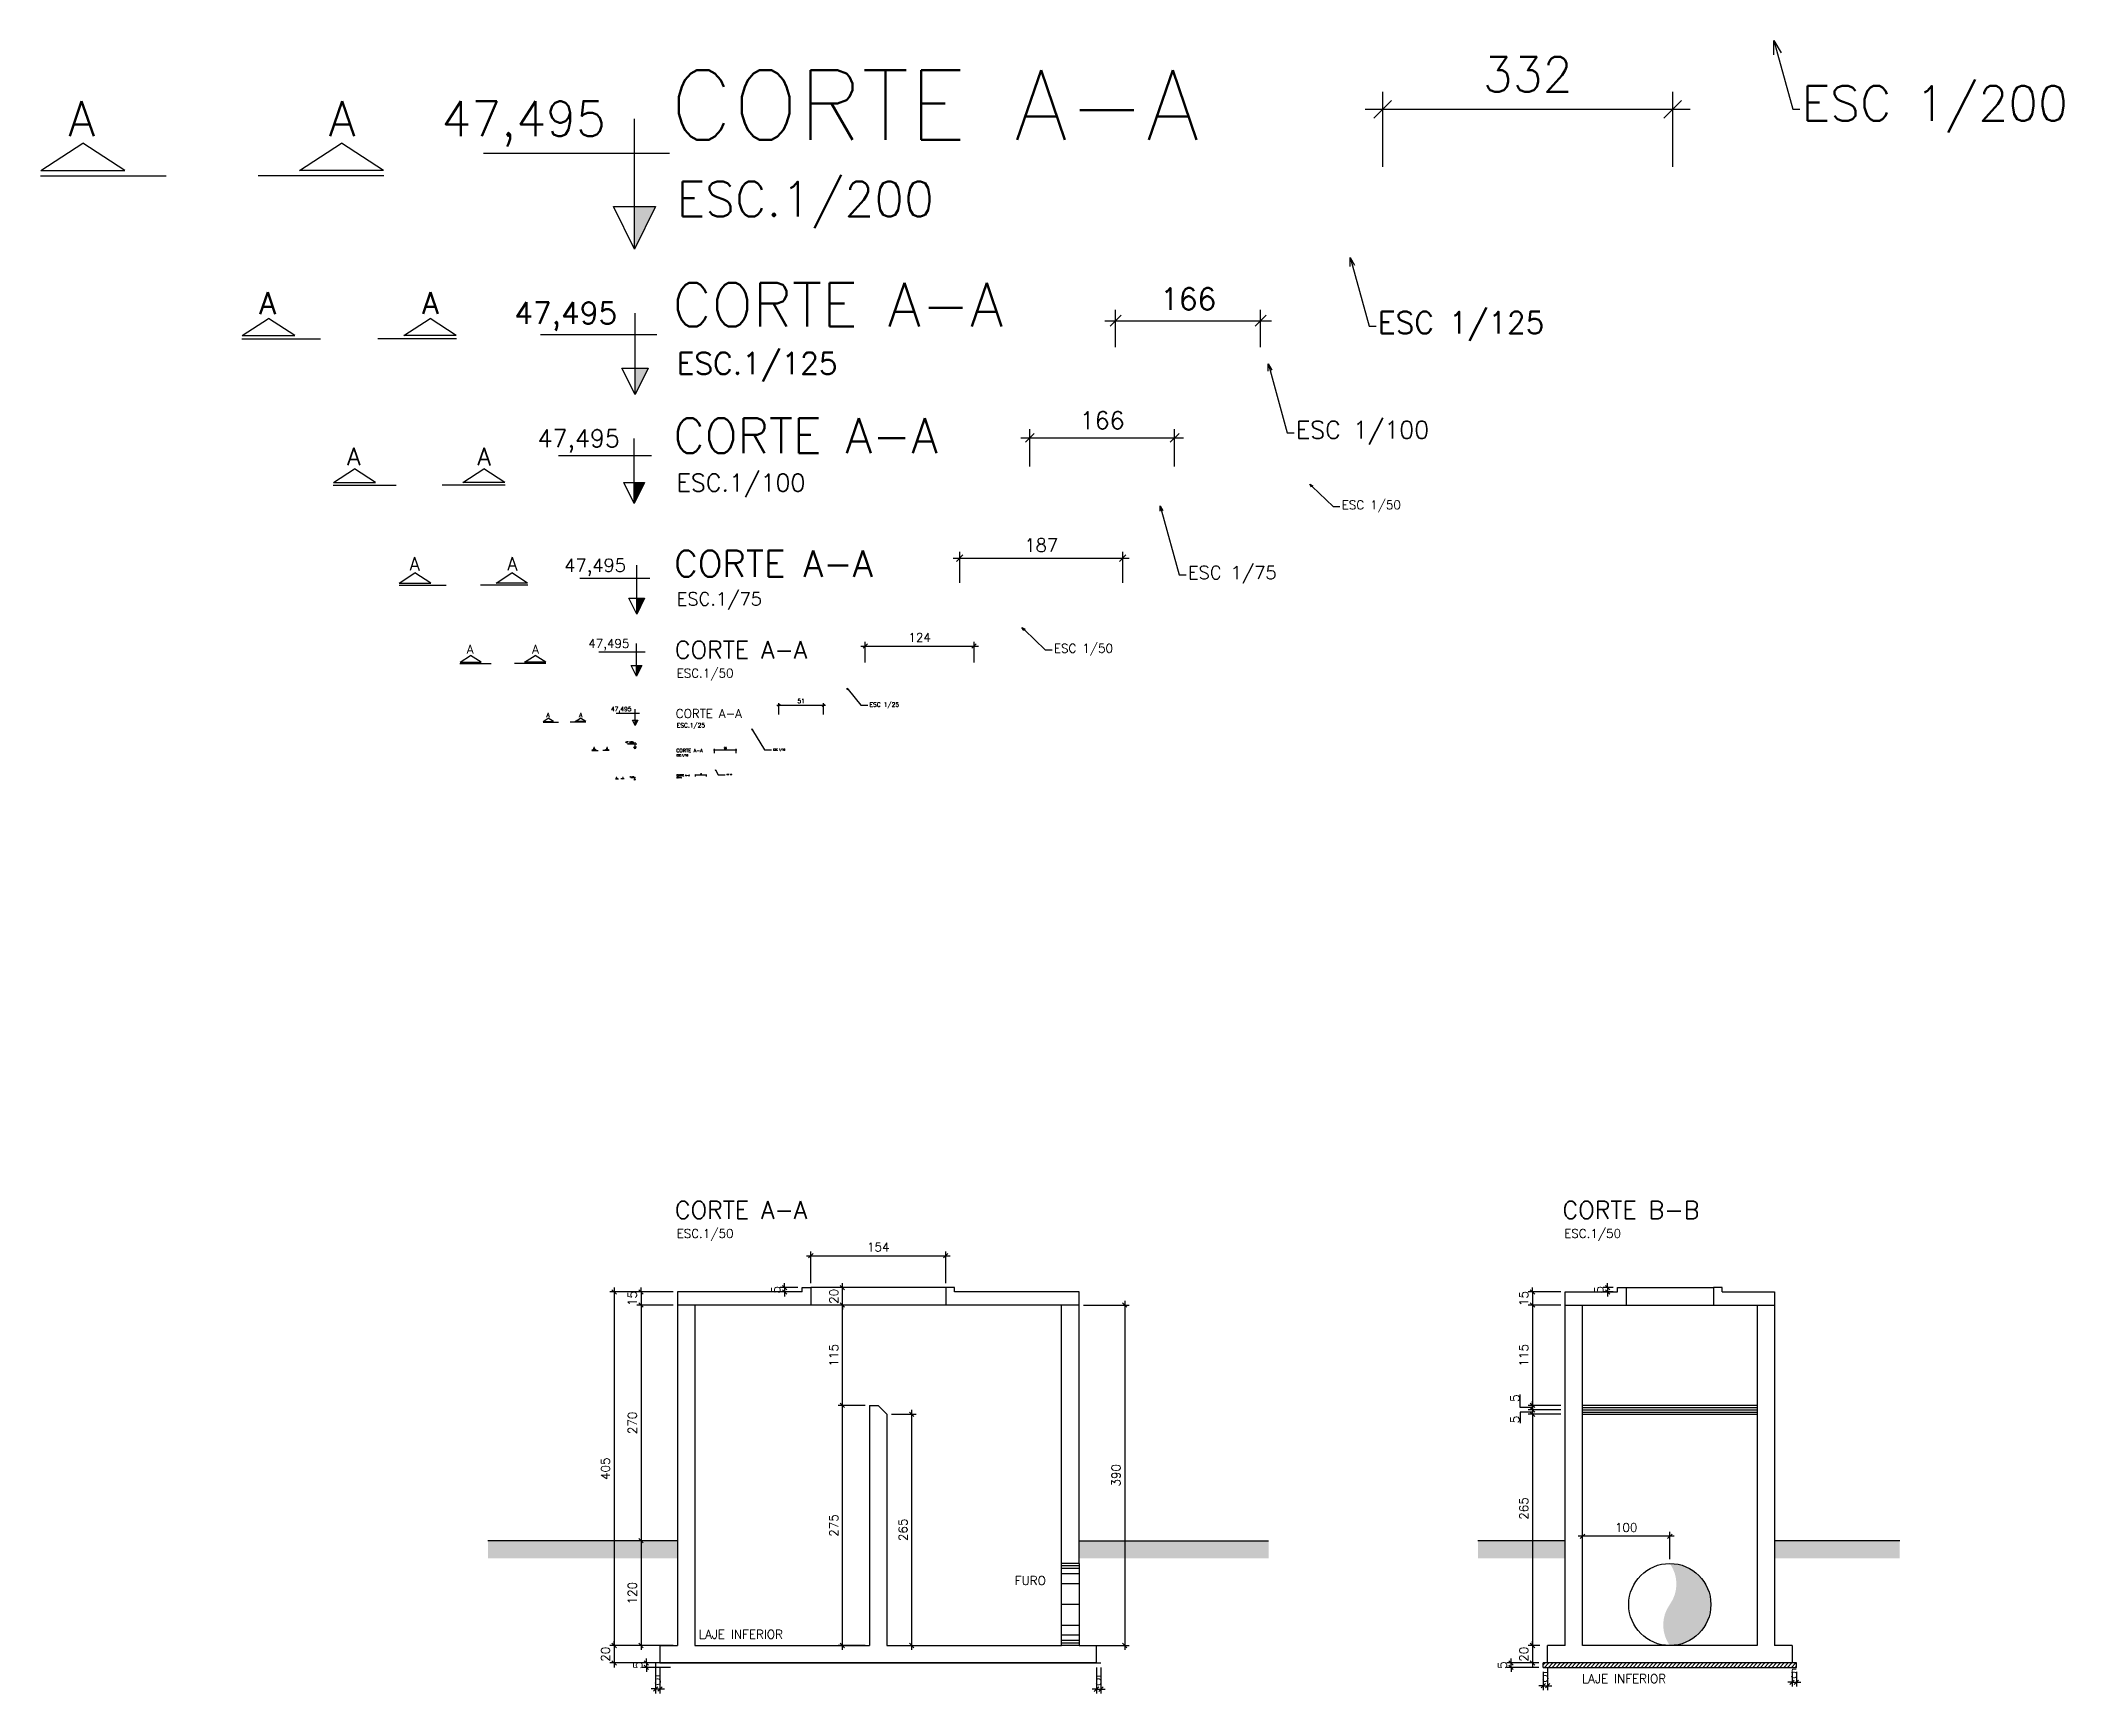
# Model space of a CAD drawing. Header units: inches. Extents: x 204712 to 217368, y 8428740 to 8432917.
# Drawn here: x 206921 to 209238, y 8431010 to 8432904 of the extents above; entities that cross this region are included whole.
import ezdxf
from ezdxf import colors
from ezdxf.entities.mleader import LeaderData, LeaderLine
from ezdxf.enums import TextEntityAlignment as Align
from ezdxf.math import Vec2, Vec3

# ---------------------------------------------------------------- set-up
doc = ezdxf.new("R2010")
doc.units = ezdxf.units.IN
doc.header["$LTSCALE"] = 10
doc.header["$MEASUREMENT"] = 0
doc.linetypes.add('DASHDOT', pattern=[1, 0.5, -0.25, 0, -0.25])
doc.linetypes.add('HIDDEN', pattern=[0.375, 0.25, -0.125])
for name, color, linetype in [('01', 1, 'Continuous'), ('02', 2, 'Continuous'), ('05', 5, 'Continuous'), ('1', 1, 'Continuous'), ('3', 3, 'Continuous'), ('4', 4, 'Continuous'), ('ARQ-PAREDE-G', 4, 'Continuous'), ('BAR-EIXOS', 80, 'DASHDOT'), ('LAYER1', 1, 'Continuous'), ('Layer2', 2, 'Continuous'), ('Layer3', 3, 'Continuous'), ('LAYER5', 5, 'Continuous'), ('Layer8', 8, 'Continuous')]:
    doc.layers.add(name, color=color, linetype=linetype)
doc.styles.add('ROMANS', font='romans')
doc.styles.add('STYLE-ROMANS', font='romans.shx')
doc.dimstyles.new('1-10', dxfattribs={"dimscale": 0.2, "dimtxt": 10, "dimasz": 5, "dimexe": 5, "dimexo": 5, "dimgap": 5, "dimtad": 1, "dimdec": 0, "dimzin": 12, "dimdsep": 46, "dimtxsty": 'STYLE-ROMANS', "dimblk1": 'OBLIQUE', "dimblk2": 'OBLIQUE', "dimsah": 1, "dimcen": 0, "dimdle": 5, "dimclrd": 1, "dimclre": 1, "dimclrt": 3, "dimadec": 1, "dimazin": 3, "dimtfac": 1, "dimtdec": 0, "dimtix": 1, "dimtmove": 1, "dimatfit": 3, "dimldrblk": 'OPEN30', "dimfxl": 0, "dimtolj": 1, "dimtzin": 0, "dimarcsym": 0})
doc.dimstyles.new('1-100', dxfattribs={"dimscale": 2, "dimtxt": 10, "dimasz": 5, "dimexe": 5, "dimexo": 5, "dimgap": 5, "dimtad": 1, "dimdec": 0, "dimzin": 12, "dimdsep": 46, "dimtxsty": 'STYLE-ROMANS', "dimblk1": 'OBLIQUE', "dimblk2": 'OBLIQUE', "dimsah": 1, "dimcen": 0, "dimdle": 5, "dimclrd": 1, "dimclre": 1, "dimclrt": 3, "dimadec": 1, "dimazin": 3, "dimtfac": 1, "dimtdec": 0, "dimtix": 1, "dimtmove": 1, "dimatfit": 3, "dimldrblk": 'OPEN30', "dimfxl": 0, "dimtolj": 1, "dimtzin": 0, "dimarcsym": 0})
doc.dimstyles.new('1-125', dxfattribs={"dimscale": 2.5, "dimtxt": 10, "dimasz": 5, "dimexe": 5, "dimexo": 5, "dimgap": 5, "dimtad": 1, "dimdec": 0, "dimzin": 12, "dimdsep": 46, "dimtxsty": 'STYLE-ROMANS', "dimblk1": 'OBLIQUE', "dimblk2": 'OBLIQUE', "dimsah": 1, "dimcen": 0, "dimdle": 5, "dimclrd": 1, "dimclre": 1, "dimclrt": 3, "dimadec": 1, "dimazin": 3, "dimtfac": 1, "dimtdec": 0, "dimtix": 1, "dimtmove": 1, "dimatfit": 3, "dimldrblk": 'OPEN30', "dimfxl": 0, "dimtolj": 1, "dimtzin": 0, "dimarcsym": 0})
doc.dimstyles.new('1-200', dxfattribs={"dimscale": 4, "dimtxt": 10, "dimasz": 5, "dimexe": 5, "dimexo": 5, "dimgap": 5, "dimtad": 1, "dimdec": 0, "dimzin": 12, "dimdsep": 46, "dimtxsty": 'STYLE-ROMANS', "dimblk1": 'OBLIQUE', "dimblk2": 'OBLIQUE', "dimsah": 1, "dimcen": 0, "dimdle": 5, "dimclrd": 1, "dimclre": 1, "dimclrt": 3, "dimadec": 1, "dimazin": 3, "dimtfac": 1, "dimtdec": 0, "dimtix": 1, "dimtmove": 1, "dimatfit": 3, "dimldrblk": 'OPEN30', "dimfxl": 0, "dimtolj": 1, "dimtzin": 0, "dimarcsym": 0})
doc.dimstyles.new('1-25', dxfattribs={"dimscale": 0.5, "dimtxt": 10, "dimasz": 5, "dimexe": 5, "dimexo": 5, "dimgap": 5, "dimtad": 1, "dimdec": 0, "dimzin": 12, "dimdsep": 46, "dimtxsty": 'STYLE-ROMANS', "dimblk1": 'OBLIQUE', "dimblk2": 'OBLIQUE', "dimsah": 1, "dimcen": 0, "dimdle": 5, "dimclrd": 1, "dimclre": 1, "dimclrt": 3, "dimadec": 1, "dimazin": 3, "dimtfac": 1, "dimtdec": 0, "dimtix": 1, "dimtmove": 1, "dimatfit": 3, "dimldrblk": 'OPEN30', "dimfxl": 0, "dimtolj": 1, "dimtzin": 0, "dimarcsym": 0})
doc.dimstyles.new('1-5', dxfattribs={"dimscale": 0.1, "dimtxt": 10, "dimasz": 5, "dimexe": 5, "dimexo": 5, "dimgap": 5, "dimtad": 1, "dimdec": 0, "dimzin": 12, "dimdsep": 46, "dimtxsty": 'STYLE-ROMANS', "dimblk1": 'OBLIQUE', "dimblk2": 'OBLIQUE', "dimsah": 1, "dimcen": 0, "dimdle": 5, "dimclrd": 1, "dimclre": 1, "dimclrt": 3, "dimadec": 1, "dimazin": 3, "dimtfac": 1, "dimtdec": 0, "dimtix": 1, "dimtmove": 1, "dimatfit": 3, "dimldrblk": 'OPEN30', "dimfxl": 0, "dimtolj": 1, "dimtzin": 0, "dimarcsym": 0})
doc.dimstyles.new('1-50', dxfattribs={"dimtxt": 10, "dimasz": 5, "dimexe": 5, "dimexo": 5, "dimgap": 5, "dimtad": 1, "dimdec": 0, "dimzin": 12, "dimdsep": 46, "dimtxsty": 'STYLE-ROMANS', "dimblk1": 'OBLIQUE', "dimblk2": 'OBLIQUE', "dimsah": 1, "dimcen": 0, "dimdle": 5, "dimclrd": 1, "dimclre": 1, "dimclrt": 3, "dimadec": 1, "dimazin": 3, "dimtfac": 1, "dimtdec": 0, "dimtix": 1, "dimtmove": 1, "dimatfit": 3, "dimldrblk": 'OPEN30', "dimfxl": 0, "dimtolj": 1, "dimtzin": 0, "dimarcsym": 0})
doc.dimstyles.new('1-75', dxfattribs={"dimscale": 1.5, "dimtxt": 10, "dimasz": 5, "dimexe": 5, "dimexo": 5, "dimgap": 5, "dimtad": 1, "dimdec": 0, "dimzin": 12, "dimdsep": 46, "dimtxsty": 'STYLE-ROMANS', "dimblk1": 'OBLIQUE', "dimblk2": 'OBLIQUE', "dimsah": 1, "dimcen": 0, "dimdle": 5, "dimclrd": 1, "dimclre": 1, "dimclrt": 3, "dimadec": 1, "dimazin": 3, "dimtfac": 1, "dimtdec": 0, "dimtix": 1, "dimtmove": 1, "dimatfit": 3, "dimldrblk": 'OPEN30', "dimfxl": 0, "dimtolj": 1, "dimtzin": 0, "dimarcsym": 0})

msp = doc.modelspace()

# ---------------------------------------------------------------- texts
at = {"layer": '05', "linetype": 'Continuous', "style": 'ROMANS'}
for height, p in [(80, (207641.8, 8432790.2)), (50, (207644.7, 8432576.5)), (40, (207645.7, 8432431.5)), (30, (207646.7, 8432289.8)), (20, (207647.6, 8432196.1)), (10, (207648.6, 8432128)), (4, (207649.2, 8432088.7)), (2, (207649.4, 8432061.4))]:
    msp.add_text('CORTE A-A', height=height, dxfattribs=at).set_placement(p)
at = {"layer": '3', "linetype": 'Continuous', "style": 'ROMANS'}
for s, height, p in [('47,495', 40, (207380, 8432794.7)), ('ESC.1/200', 40, (207649.6, 8432702.5)), ('47,495', 25, (207463.6, 8432579.5)), ('ESC.1/125', 25, (207649.6, 8432521.7)), ('47,495', 20, (207490.3, 8432438.4)), ('ESC.1/100', 20, (207649.6, 8432387.6)), ('47,495', 15, (207520.8, 8432295.5)), ('ESC.1/75', 15, (207649.6, 8432256.9)), ('47,495', 10, (207548.3, 8432208.3)), ('ESC.1/50', 10, (207649.6, 8432174.2)), ('47,495', 5, (207574.3, 8432135.8)), ('ESC.1/25', 5, (207649.6, 8432117.1)), ('47,495', 2, (207590.9, 8432099.1)), ('ESC.1/10', 2, (207649.6, 8432084.3)), ('47,495', 1, (207596, 8432060)), ('ESC.1/5', 1, (207649.6, 8432059.2)), ('ESC.1/50', 10, (207649.6, 8431532.4)), ('ESC.1/50', 10, (208666.2, 8431532.4)), ('FURO', 10, (208036.9, 8431134.8)), ('LAJE INFERIOR', 10, (207674.9, 8431073.2, 124148.6)), ('LAJE INFERIOR', 10, (208686.5, 8431022.4, -1.2))]:
    msp.add_text(s, height=height, dxfattribs=at).set_placement(p)
at = {"layer": 'Layer3', "linetype": 'HIDDEN', "ltscale": 10, "style": 'ROMANS'}
for height, rotation, p in [(40, 0.1244, (206983.5, 8432814.5)), (40, 359.8756, (207282, 8432814.4)), (25, 0.1244, (207190.8, 8432603.3)), (25, 359.8756, (207377.3, 8432603.3)), (20, 0.1244, (207287.6, 8432427.5)), (20, 359.8756, (207436.9, 8432427.4)), (15, 0.1244, (207355.1, 8432304.6)), (15, 359.8756, (207467, 8432304.6)), (10, 0.1244, (207417, 8432206.7)), (10, 359.8756, (207491.6, 8432206.7)), (5, 0.1244, (207504.3, 8432131.4)), (5, 359.8756, (207541.6, 8432131.4)), (2, 0.1244, (207555.7, 8432094.1)), (2, 359.8756, (207570.6, 8432094.1)), (1, 0.1244, (207581, 8432059.9)), (1, 359.8756, (207588.5, 8432059.9))]:
    msp.add_text('A', height=height, rotation=rotation, dxfattribs=at).set_placement(p, align=Align.MIDDLE_RIGHT)
at = {"layer": 'LAYER5', "linetype": 'Continuous', "style": 'ROMANS'}
for s, p in [('CORTE A-A', (207647.6, 8431554.3)), ('CORTE B-B', (208664.3, 8431554.3))]:
    msp.add_text(s, height=20, dxfattribs=at).set_placement(p)

# ---------------------------------------------------------------- blocks, each defined once
blk = doc.blocks.new('_Oblique')
at = {"layer": 'BAR-EIXOS', "color": 0, "lineweight": -2}
blk.add_line((-0.5, -0.5), (0.5, 0.5), dxfattribs=at)
blk = doc.blocks.new('*D29')
at = {"layer": 'Defpoints', "color": 0}
for p in [(207615, 8431040.4), (207647.5, 8431040.4), (207652.5, 8431045.4)]:
    blk.add_point(p, dxfattribs=at)
at = {"layer": 'LAYER1', "color": 1, "lineweight": -2}
for p, q in [((207647.5, 8431045.4), (207610, 8431045.4)), ((207642.5, 8431040.4), (207610, 8431040.4)), ((207615, 8431045.4), (207615, 8431050.4)), ((207615, 8431045.4), (207615, 8431040.4)), ((207615, 8431040.4), (207615, 8431035.4))]:
    blk.add_line(p, q, dxfattribs=at)
at = {"layer": 'LAYER1', "color": 1, "lineweight": -2, "xscale": 5, "yscale": 5, "zscale": 5}
for p, rotation in [((207615, 8431045.4), 270), ((207615, 8431040.4), 90)]:
    blk.add_blockref('_Oblique', p, dxfattribs=dict(at, rotation=rotation))
at = {"layer": 'LAYER1', "color": 3, "insert": (207605, 8431042.9), "char_height": 10, "attachment_point": 5, "rotation": 90, "style": 'ROMANS'}
blk.add_mtext('\\A1;5', dxfattribs=at)
blk = doc.blocks.new('_Open30')
at = {"layer": 'Layer8', "color": 0, "lineweight": -2}
for p, q in [((-1, 0.27), (0, 0)), ((0, 0), (-1, -0.27)), ((0, 0), (-1, 0))]:
    blk.add_line(p, q, dxfattribs=at)
blk = doc.blocks.new('*D30')
at = {"layer": 'Defpoints', "color": 0}
for p in [(207625.5, 8431045.4), (207630.5, 8431045.4), (207630.5, 8431015.6)]:
    blk.add_point(p, dxfattribs=at)
at = {"layer": 'LAYER1', "color": 1, "lineweight": -2}
for p, q in [((207625.5, 8431040.4), (207625.5, 8431010.6)), ((207630.5, 8431040.4), (207630.5, 8431010.6)), ((207625.5, 8431015.6), (207620.5, 8431015.6)), ((207625.5, 8431015.6), (207630.5, 8431015.6)), ((207630.5, 8431015.6), (207635.5, 8431015.6))]:
    blk.add_line(p, q, dxfattribs=at)
at = {"layer": 'LAYER1', "color": 1, "lineweight": -2, "xscale": 5, "yscale": 5, "zscale": 5}
blk.add_blockref('_Oblique', (207625.5, 8431015.6), dxfattribs=at)
at = {"layer": 'LAYER1', "color": 1, "lineweight": -2, "xscale": 5, "yscale": 5, "zscale": 5, "rotation": 180}
blk.add_blockref('_Oblique', (207630.5, 8431015.6), dxfattribs=at)
at = {"layer": 'LAYER1', "color": 3, "insert": (207628, 8431025.6), "char_height": 10, "attachment_point": 5, "style": 'ROMANS'}
blk.add_mtext('\\A1;5', dxfattribs=at)
blk = doc.blocks.new('*D31')
at = {"layer": 'Defpoints', "color": 0}
for p in [(208130.5, 8431045.3), (208135.5, 8431045.4), (208135.5, 8431015.4)]:
    blk.add_point(p, dxfattribs=at)
at = {"layer": 'LAYER1', "color": 1, "lineweight": -2}
for p, q in [((208130.5, 8431040.3), (208130.5, 8431010.4)), ((208135.5, 8431040.4), (208135.5, 8431010.4)), ((208130.5, 8431015.4), (208125.5, 8431015.4)), ((208130.5, 8431015.4), (208135.5, 8431015.4)), ((208135.5, 8431015.4), (208140.5, 8431015.4))]:
    blk.add_line(p, q, dxfattribs=at)
at = {"layer": 'LAYER1', "color": 1, "lineweight": -2, "xscale": 5, "yscale": 5, "zscale": 5}
blk.add_blockref('_Oblique', (208130.5, 8431015.4), dxfattribs=at)
at = {"layer": 'LAYER1', "color": 1, "lineweight": -2, "xscale": 5, "yscale": 5, "zscale": 5, "rotation": 180}
blk.add_blockref('_Oblique', (208135.5, 8431015.4), dxfattribs=at)
at = {"layer": 'LAYER1', "color": 3, "insert": (208133, 8431025.4), "char_height": 10, "attachment_point": 5, "style": 'ROMANS'}
blk.add_mtext('\\A1;5', dxfattribs=at)
blk = doc.blocks.new('*D49')
at = {"layer": '05', "color": 1, "lineweight": -2}
for p, q in [((207773.3, 8431475.4), (207773.3, 8431480.4)), ((207788.3, 8431475.4), (207768.3, 8431475.4)), ((207788.3, 8431470.4), (207768.3, 8431470.4)), ((207773.3, 8431475.4), (207773.3, 8431470.4)), ((207773.3, 8431470.4), (207773.3, 8431465.4))]:
    blk.add_line(p, q, dxfattribs=at)
at = {"layer": 'Defpoints', "color": 0}
for p in [(207773.3, 8431470.4), (207793.3, 8431475.4, -124148.9), (207793.3, 8431470.4, -124148.9)]:
    blk.add_point(p, dxfattribs=at)
at = {"layer": '05', "color": 1, "lineweight": -2, "xscale": 5, "yscale": 5, "zscale": 5}
for p, rotation in [((207773.3, 8431475.4), 270), ((207773.3, 8431470.4), 90)]:
    blk.add_blockref('_Oblique', p, dxfattribs=dict(at, rotation=rotation))
at = {"layer": '05', "color": 3, "insert": (207763.3, 8431472.9), "char_height": 10, "attachment_point": 5, "rotation": 90, "style": 'ROMANS'}
blk.add_mtext('\\A1;5', dxfattribs=at)
blk = doc.blocks.new('*D32')
at = {"layer": '05', "color": 1, "lineweight": -2}
for p, q in [((207623.8, 8431470.4), (207603.8, 8431470.4)), ((207608.8, 8431470.4), (207608.8, 8431475.4)), ((207608.8, 8431470.4), (207608.8, 8431455.4)), ((207623.8, 8431455.4), (207603.8, 8431455.4)), ((207608.8, 8431455.4), (207608.8, 8431450.4))]:
    blk.add_line(p, q, dxfattribs=at)
at = {"layer": 'Defpoints', "color": 0}
for p in [(207628.8, 8431470.4, -124148.9), (207608.8, 8431455.4), (207628.8, 8431455.4, -124148.9)]:
    blk.add_point(p, dxfattribs=at)
at = {"layer": '05', "color": 1, "lineweight": -2, "xscale": 5, "yscale": 5, "zscale": 5}
for p, rotation in [((207608.8, 8431470.4), 270), ((207608.8, 8431455.4), 90)]:
    blk.add_blockref('_Oblique', p, dxfattribs=dict(at, rotation=rotation))
at = {"layer": '05', "color": 3, "insert": (207598.8, 8431462.9), "char_height": 10, "attachment_point": 5, "rotation": 90, "style": 'ROMANS'}
blk.add_mtext('\\A1;15', dxfattribs=at)
blk = doc.blocks.new('*D50')
at = {"layer": '05', "color": 1, "lineweight": -2}
for p, q in [((207625.5, 8431065.4), (207573, 8431065.4)), ((207578, 8431065.4), (207578, 8431070.4)), ((207578, 8431065.4), (207578, 8431045.4)), ((207625.5, 8431045.4), (207573, 8431045.4)), ((207578, 8431045.4), (207578, 8431040.4))]:
    blk.add_line(p, q, dxfattribs=at)
at = {"layer": 'Defpoints', "color": 0}
for p in [(207630.5, 8431065.4, -124148.9), (207578, 8431045.4), (207630.5, 8431045.4, 0.8)]:
    blk.add_point(p, dxfattribs=at)
at = {"layer": '05', "color": 1, "lineweight": -2, "xscale": 5, "yscale": 5, "zscale": 5}
for p, rotation in [((207578, 8431065.4), 270), ((207578, 8431045.4), 90)]:
    blk.add_blockref('_Oblique', p, dxfattribs=dict(at, rotation=rotation))
at = {"layer": '05', "color": 3, "insert": (207568, 8431055.4), "char_height": 10, "attachment_point": 5, "rotation": 90, "style": 'ROMANS'}
blk.add_mtext('\\A1;20', dxfattribs=at)
blk = doc.blocks.new('*D51')
at = {"layer": '05', "color": 1, "lineweight": -2}
for p, q in [((208662.2, 8431470.4), (208624.9, 8431470.4)), ((208629.9, 8431470.4), (208629.9, 8431475.4)), ((208629.9, 8431470.4), (208629.9, 8431455.4)), ((208662.2, 8431455.4), (208624.9, 8431455.4)), ((208629.9, 8431455.4), (208629.9, 8431450.4))]:
    blk.add_line(p, q, dxfattribs=at)
at = {"layer": 'Defpoints', "color": 0}
for p in [(208667.2, 8431470.4, 0.8), (208629.9, 8431455.4), (208667.2, 8431455.4, 0.8)]:
    blk.add_point(p, dxfattribs=at)
at = {"layer": '05', "color": 1, "lineweight": -2, "xscale": 5, "yscale": 5, "zscale": 5}
for p, rotation in [((208629.9, 8431470.4), 270), ((208629.9, 8431455.4), 90)]:
    blk.add_blockref('_Oblique', p, dxfattribs=dict(at, rotation=rotation))
at = {"layer": '05', "color": 3, "insert": (208619.9, 8431462.9), "char_height": 10, "attachment_point": 5, "rotation": 90, "style": 'ROMANS'}
blk.add_mtext('\\A1;15', dxfattribs=at)
blk = doc.blocks.new('*D52')
at = {"layer": '05', "color": 1, "lineweight": -2}
for p, q in [((208715.9, 8431475.4), (208715.9, 8431480.4)), ((208722.2, 8431475.4), (208710.9, 8431475.4)), ((208722.2, 8431470.4), (208710.9, 8431470.4)), ((208715.9, 8431475.4), (208715.9, 8431470.4)), ((208715.9, 8431470.4), (208715.9, 8431465.4))]:
    blk.add_line(p, q, dxfattribs=at)
at = {"layer": 'Defpoints', "color": 0}
for p in [(208715.9, 8431470.4), (208727.2, 8431475.4, 0.8), (208727.2, 8431470.4, 0.8)]:
    blk.add_point(p, dxfattribs=at)
at = {"layer": '05', "color": 1, "lineweight": -2, "xscale": 5, "yscale": 5, "zscale": 5}
for p, rotation in [((208715.9, 8431475.4), 270), ((208715.9, 8431470.4), 90)]:
    blk.add_blockref('_Oblique', p, dxfattribs=dict(at, rotation=rotation))
at = {"layer": '05', "color": 3, "insert": (208705.9, 8431472.9), "char_height": 10, "attachment_point": 5, "rotation": 90, "style": 'ROMANS'}
blk.add_mtext('\\A1;5', dxfattribs=at)
blk = doc.blocks.new('*D33')
at = {"layer": '05', "color": 1, "lineweight": -2}
for p, q in [((208629.9, 8431460.4), (208629.9, 8431335.4)), ((208662.2, 8431455.4), (208624.9, 8431455.4)), ((208662.2, 8431340.4), (208624.9, 8431340.4))]:
    blk.add_line(p, q, dxfattribs=at)
at = {"layer": 'Defpoints', "color": 0}
for p in [(208667.2, 8431455.4, 0.8), (208629.9, 8431340.4), (208667.2, 8431340.4, 0.8)]:
    blk.add_point(p, dxfattribs=at)
at = {"layer": '05', "color": 1, "lineweight": -2, "xscale": 5, "yscale": 5, "zscale": 5}
for p, rotation in [((208629.9, 8431455.4), 90), ((208629.9, 8431340.4), 270)]:
    blk.add_blockref('_Oblique', p, dxfattribs=dict(at, rotation=rotation))
at = {"layer": '05', "color": 3, "insert": (208619.9, 8431397.9), "char_height": 10, "attachment_point": 5, "rotation": 90, "style": 'ROMANS'}
blk.add_mtext('\\A1;115', dxfattribs=at)
blk = doc.blocks.new('*D34')
at = {"layer": '05', "color": 1, "lineweight": -2}
for p, q in [((208629.9, 8431340.4), (208629.9, 8431345.4)), ((208662.2, 8431340.4), (208624.9, 8431340.4)), ((208662.2, 8431335.4), (208624.9, 8431335.4)), ((208629.9, 8431340.4), (208629.9, 8431335.4)), ((208629.9, 8431335.4), (208629.9, 8431330.4))]:
    blk.add_line(p, q, dxfattribs=at)
at = {"layer": 'Defpoints', "color": 0}
for p in [(208629.9, 8431335.4), (208667.2, 8431340.4, 0.8), (208667.2, 8431335.4, 0.8)]:
    blk.add_point(p, dxfattribs=at)
at = {"layer": '05', "color": 1, "lineweight": -2, "xscale": 5, "yscale": 5, "zscale": 5}
for p, rotation in [((208629.9, 8431340.4), 270), ((208629.9, 8431335.4), 90)]:
    blk.add_blockref('_Oblique', p, dxfattribs=dict(at, rotation=rotation))
at = {"layer": '05', "color": 3, "insert": (208609.9, 8431348.8), "char_height": 10, "attachment_point": 5, "rotation": 90, "style": 'ROMANS'}
blk.add_mtext('\\A1;5', dxfattribs=at)
blk = doc.blocks.new('*D35')
at = {"layer": '05', "color": 1, "lineweight": -2}
for p, q in [((208662.2, 8431335.4), (208624.9, 8431335.4)), ((208662.2, 8431330.4), (208624.9, 8431330.4)), ((208629.9, 8431335.4), (208629.9, 8431340.4)), ((208629.9, 8431335.4), (208629.9, 8431330.4)), ((208629.9, 8431330.4), (208629.9, 8431325.4))]:
    blk.add_line(p, q, dxfattribs=at)
at = {"layer": 'Defpoints', "color": 0}
for p in [(208629.9, 8431330.4), (208667.2, 8431335.4, 0.8), (208667.2, 8431330.4, 0.8)]:
    blk.add_point(p, dxfattribs=at)
at = {"layer": '05', "color": 1, "lineweight": -2, "xscale": 5, "yscale": 5, "zscale": 5}
for p, rotation in [((208629.9, 8431335.4), 270), ((208629.9, 8431330.4), 90)]:
    blk.add_blockref('_Oblique', p, dxfattribs=dict(at, rotation=rotation))
at = {"layer": '05', "color": 3, "insert": (208609.9, 8431324.3), "char_height": 10, "attachment_point": 5, "rotation": 90, "style": 'ROMANS'}
blk.add_mtext('\\A1;5', dxfattribs=at)
blk = doc.blocks.new('*D36')
at = {"layer": '05', "color": 1, "lineweight": -2}
for p, q in [((208629.9, 8431335.4), (208629.9, 8431060.4)), ((208638.5, 8431065.4), (208624.9, 8431065.4))]:
    blk.add_line(p, q, dxfattribs=at)
at = {"layer": 'Defpoints', "color": 0}
for p in [(208629.9, 8431330.4), (208629.9, 8431065.4), (208643.5, 8431065.4)]:
    blk.add_point(p, dxfattribs=at)
at = {"layer": '05', "color": 1, "lineweight": -2, "xscale": 5, "yscale": 5, "zscale": 5}
for p, rotation in [((208629.9, 8431330.4), 90), ((208629.9, 8431065.4), 270)]:
    blk.add_blockref('_Oblique', p, dxfattribs=dict(at, rotation=rotation))
at = {"layer": '05', "color": 3, "insert": (208619.9, 8431222.3), "char_height": 10, "attachment_point": 5, "rotation": 90, "style": 'ROMANS'}
blk.add_mtext('\\A1;265', dxfattribs=at)
blk = doc.blocks.new('*D37')
at = {"layer": '05', "color": 1, "lineweight": -2}
for p, q in [((208629.9, 8431065.4), (208629.9, 8431070.4)), ((208629.9, 8431065.4), (208629.9, 8431045.4)), ((208632.2, 8431045.4), (208624.9, 8431045.4)), ((208629.9, 8431045.4), (208629.9, 8431040.4))]:
    blk.add_line(p, q, dxfattribs=at)
at = {"layer": 'Defpoints', "color": 0}
for p in [(208629.9, 8431065.4), (208629.9, 8431045.4), (208637.2, 8431045.4)]:
    blk.add_point(p, dxfattribs=at)
at = {"layer": '05', "color": 1, "lineweight": -2, "xscale": 5, "yscale": 5, "zscale": 5}
for p, rotation in [((208629.9, 8431065.4), 270), ((208629.9, 8431045.4), 90)]:
    blk.add_blockref('_Oblique', p, dxfattribs=dict(at, rotation=rotation))
at = {"layer": '05', "color": 3, "insert": (208619.9, 8431055.4), "char_height": 10, "attachment_point": 5, "rotation": 90, "style": 'ROMANS'}
blk.add_mtext('\\A1;20', dxfattribs=at)
blk = doc.blocks.new('*D53')
at = {"layer": '05', "color": 1, "lineweight": -2}
for p, q in [((208637.2, 8431045.4), (208600.4, 8431045.4)), ((208637.2, 8431040.4), (208600.4, 8431040.4)), ((208605.4, 8431045.4), (208605.4, 8431050.4)), ((208605.4, 8431040.4), (208605.4, 8431045.4)), ((208605.4, 8431040.4), (208605.4, 8431035.4))]:
    blk.add_line(p, q, dxfattribs=at)
at = {"layer": 'Defpoints', "color": 0}
for p in [(208605.4, 8431045.4), (208642.2, 8431045.4), (208642.2, 8431040.4, 0.8)]:
    blk.add_point(p, dxfattribs=at)
at = {"layer": '05', "color": 1, "lineweight": -2, "xscale": 5, "yscale": 5, "zscale": 5}
for p, rotation in [((208605.4, 8431045.4), 270), ((208605.4, 8431040.4), 90)]:
    blk.add_blockref('_Oblique', p, dxfattribs=dict(at, rotation=rotation))
at = {"layer": '05', "color": 3, "insert": (208595.4, 8431042.9), "char_height": 10, "attachment_point": 5, "rotation": 90, "style": 'ROMANS'}
blk.add_mtext('\\A1;5', dxfattribs=at)
blk = doc.blocks.new('*D38')
at = {"layer": '05', "color": 1, "lineweight": -2}
for p, q in [((208647.2, 8431040.4), (208647.2, 8431014.3)), ((208642.2, 8431019.3), (208637.2, 8431019.3)), ((208642.2, 8431035.4), (208642.2, 8431014.3)), ((208642.2, 8431019.3), (208647.2, 8431019.3)), ((208647.2, 8431019.3), (208652.2, 8431019.3))]:
    blk.add_line(p, q, dxfattribs=at)
at = {"layer": 'Defpoints', "color": 0}
for p in [(208642.2, 8431040.4, 0.8), (208647.2, 8431045.4, 0.8), (208647.2, 8431019.3)]:
    blk.add_point(p, dxfattribs=at)
at = {"layer": '05', "color": 1, "lineweight": -2, "xscale": 5, "yscale": 5, "zscale": 5}
blk.add_blockref('_Oblique', (208642.2, 8431019.3), dxfattribs=at)
at = {"layer": '05', "color": 1, "lineweight": -2, "xscale": 5, "yscale": 5, "zscale": 5, "rotation": 180}
blk.add_blockref('_Oblique', (208647.2, 8431019.3), dxfattribs=at)
at = {"layer": '05', "color": 3, "insert": (208644.7, 8431029.3), "char_height": 10, "attachment_point": 5, "style": 'ROMANS'}
blk.add_mtext('\\A1;5', dxfattribs=at)
blk = doc.blocks.new('*D54')
at = {"layer": '05', "color": 1, "lineweight": -2}
for p, q in [((208927.2, 8431023.3), (208922.2, 8431023.3)), ((208927.2, 8431035.4), (208927.2, 8431018.3)), ((208927.2, 8431023.3), (208932.2, 8431023.3)), ((208932.2, 8431035.4), (208932.2, 8431018.3)), ((208932.2, 8431023.3), (208937.2, 8431023.3))]:
    blk.add_line(p, q, dxfattribs=at)
at = {"layer": 'Defpoints', "color": 0}
for p in [(208927.2, 8431040.4, 0.8), (208932.2, 8431040.4, 0.8), (208932.2, 8431023.3)]:
    blk.add_point(p, dxfattribs=at)
at = {"layer": '05', "color": 1, "lineweight": -2, "xscale": 5, "yscale": 5, "zscale": 5}
blk.add_blockref('_Oblique', (208927.2, 8431023.3), dxfattribs=at)
at = {"layer": '05', "color": 1, "lineweight": -2, "xscale": 5, "yscale": 5, "zscale": 5, "rotation": 180}
blk.add_blockref('_Oblique', (208932.2, 8431023.3), dxfattribs=at)
at = {"layer": '05', "color": 3, "insert": (208929.7, 8431033.3), "char_height": 10, "attachment_point": 5, "style": 'ROMANS'}
blk.add_mtext('\\A1;5', dxfattribs=at)
blk = doc.blocks.new('*D55')
at = {"layer": '1', "color": 1, "lineweight": -2}
for p, q in [((208162.8, 8431460.4), (208162.8, 8431060.4)), ((208115.5, 8431455.4), (208167.8, 8431455.4)), ((208115.5, 8431065.4), (208167.8, 8431065.4))]:
    blk.add_line(p, q, dxfattribs=at)
at = {"layer": 'Defpoints', "color": 0}
for p in [(208110.5, 8431455.4, -124148.9), (208110.5, 8431065.4, -124148.9), (208162.8, 8431065.4)]:
    blk.add_point(p, dxfattribs=at)
at = {"layer": '1', "color": 1, "lineweight": -2, "xscale": 5, "yscale": 5, "zscale": 5}
for p, rotation in [((208162.8, 8431455.4), 90), ((208162.8, 8431065.4), 270)]:
    blk.add_blockref('_Oblique', p, dxfattribs=dict(at, rotation=rotation))
at = {"layer": '1', "color": 3, "insert": (208152.8, 8431260.4), "char_height": 10, "attachment_point": 5, "rotation": 90, "style": 'ROMANS'}
blk.add_mtext('\\A1;390', dxfattribs=at)
blk = doc.blocks.new('*D56')
at = {"layer": '1', "color": 1, "lineweight": -2}
for p, q in [((208792.2, 8431190.6), (208682.2, 8431190.6)), ((208687.2, 8431164.4), (208687.2, 8431195.6)), ((208787.2, 8431164.4), (208787.2, 8431195.6))]:
    blk.add_line(p, q, dxfattribs=at)
at = {"layer": 'Defpoints', "color": 0}
for p in [(208687.2, 8431190.6), (208687.2, 8431159.4), (208787.2, 8431159.4)]:
    blk.add_point(p, dxfattribs=at)
at = {"layer": '1', "color": 1, "lineweight": -2, "xscale": 5, "yscale": 5, "zscale": 5, "rotation": 180}
blk.add_blockref('_Oblique', (208687.2, 8431190.6), dxfattribs=at)
at = {"layer": '1', "color": 1, "lineweight": -2, "xscale": 5, "yscale": 5, "zscale": 5}
blk.add_blockref('_Oblique', (208787.2, 8431190.6), dxfattribs=at)
at = {"layer": '1', "color": 3, "insert": (208737.2, 8431200.6), "char_height": 10, "attachment_point": 5, "style": 'ROMANS'}
blk.add_mtext('\\A1;100', dxfattribs=at)
blk = doc.blocks.new('*D39')
at = {"layer": '1', "color": 1, "lineweight": -2}
for p, q in [((207798.3, 8431511.9), (207962.8, 8431511.9)), ((207803.3, 8431480.4), (207803.3, 8431516.9)), ((207957.8, 8431480.4), (207957.8, 8431516.9))]:
    blk.add_line(p, q, dxfattribs=at)
at = {"layer": 'Defpoints', "color": 0}
for p in [(207957.8, 8431511.9), (207803.3, 8431475.4), (207957.8, 8431475.4)]:
    blk.add_point(p, dxfattribs=at)
at = {"layer": '1', "color": 1, "lineweight": -2, "xscale": 5, "yscale": 5, "zscale": 5, "rotation": 180}
blk.add_blockref('_Oblique', (207803.3, 8431511.9), dxfattribs=at)
at = {"layer": '1', "color": 1, "lineweight": -2, "xscale": 5, "yscale": 5, "zscale": 5}
blk.add_blockref('_Oblique', (207957.8, 8431511.9), dxfattribs=at)
at = {"layer": '1', "color": 3, "insert": (207880.5, 8431521.9), "char_height": 10, "attachment_point": 5, "style": 'ROMANS'}
blk.add_mtext('\\A1;154', dxfattribs=at)
blk = doc.blocks.new('*D40')
at = {"layer": '1', "color": 1, "lineweight": -2}
for p, q in [((207860.7, 8432210.3), (207995.2, 8432210.3)), ((207865.7, 8432191.6), (207865.7, 8432215.3)), ((207990.2, 8432191.6), (207990.2, 8432215.3))]:
    blk.add_line(p, q, dxfattribs=at)
at = {"layer": 'Defpoints', "color": 0}
for p in [(207990.2, 8432210.3), (207865.7, 8432186.6), (207990.2, 8432186.6)]:
    blk.add_point(p, dxfattribs=at)
at = {"layer": '1', "color": 1, "lineweight": -2, "xscale": 5, "yscale": 5, "zscale": 5, "rotation": 180}
blk.add_blockref('_Oblique', (207865.7, 8432210.3), dxfattribs=at)
at = {"layer": '1', "color": 1, "lineweight": -2, "xscale": 5, "yscale": 5, "zscale": 5}
blk.add_blockref('_Oblique', (207990.2, 8432210.3), dxfattribs=at)
at = {"layer": '1', "color": 3, "insert": (207928, 8432220.3), "char_height": 10, "attachment_point": 5, "style": 'ROMANS'}
blk.add_mtext('\\A1;124', dxfattribs=at)
blk = doc.blocks.new('*D41')
at = {"layer": '1', "color": 1, "lineweight": -2}
for p, q in [((208054, 8432416.1), (208054, 8432459)), ((208220, 8432416.1), (208220, 8432459)), ((208044, 8432449), (208230, 8432449))]:
    blk.add_line(p, q, dxfattribs=at)
at = {"layer": 'Defpoints', "color": 0}
for p in [(208220, 8432449), (208054, 8432406.1), (208220, 8432406.1)]:
    blk.add_point(p, dxfattribs=at)
at = {"layer": '1', "color": 1, "lineweight": -2, "xscale": 10, "yscale": 10, "zscale": 10, "rotation": 180}
blk.add_blockref('_Oblique', (208054, 8432449), dxfattribs=at)
at = {"layer": '1', "color": 1, "lineweight": -2, "xscale": 10, "yscale": 10, "zscale": 10}
blk.add_blockref('_Oblique', (208220, 8432449), dxfattribs=at)
at = {"layer": '1', "color": 3, "insert": (208137, 8432469), "char_height": 20, "attachment_point": 5, "style": 'ROMANS'}
blk.add_mtext('\\A1;166', dxfattribs=at)
blk = doc.blocks.new('*D42')
at = {"layer": '1', "color": 1, "lineweight": -2}
for p, q in [((208152.4, 8432552.7), (208152.4, 8432595.6)), ((208318.5, 8432552.7), (208318.5, 8432595.6)), ((208139.9, 8432583.1), (208331, 8432583.1))]:
    blk.add_line(p, q, dxfattribs=at)
at = {"layer": 'Defpoints', "color": 0}
for p in [(208318.5, 8432583.1), (208152.4, 8432540.2), (208318.5, 8432540.2)]:
    blk.add_point(p, dxfattribs=at)
at = {"layer": '1', "color": 1, "lineweight": -2, "xscale": 12.5, "yscale": 12.5, "zscale": 12.5, "rotation": 180}
blk.add_blockref('_Oblique', (208152.4, 8432583.1), dxfattribs=at)
at = {"layer": '1', "color": 1, "lineweight": -2, "xscale": 12.5, "yscale": 12.5, "zscale": 12.5}
blk.add_blockref('_Oblique', (208318.5, 8432583.1), dxfattribs=at)
at = {"layer": '1', "color": 3, "insert": (208235.5, 8432608.1), "char_height": 25, "attachment_point": 5, "style": 'ROMANS'}
blk.add_mtext('\\A1;166', dxfattribs=at)
blk = doc.blocks.new('*D43')
at = {"layer": '1', "color": 1, "lineweight": -2}
for p, q in [((208438.3, 8432825.3), (208810.5, 8432825.3)), ((208458.3, 8432759.5), (208458.3, 8432845.3)), ((208790.5, 8432759.5), (208790.5, 8432845.3))]:
    blk.add_line(p, q, dxfattribs=at)
at = {"layer": 'Defpoints', "color": 0}
for p in [(208790.5, 8432825.3), (208458.3, 8432739.5), (208790.5, 8432739.5)]:
    blk.add_point(p, dxfattribs=at)
at = {"layer": '1', "color": 1, "lineweight": -2, "xscale": 20, "yscale": 20, "zscale": 20, "rotation": 180}
blk.add_blockref('_Oblique', (208458.3, 8432825.3), dxfattribs=at)
at = {"layer": '1', "color": 1, "lineweight": -2, "xscale": 20, "yscale": 20, "zscale": 20}
blk.add_blockref('_Oblique', (208790.5, 8432825.3), dxfattribs=at)
at = {"layer": '1', "color": 3, "insert": (208624.4, 8432865.3), "char_height": 40, "attachment_point": 5, "style": 'ROMANS'}
blk.add_mtext('\\A1;332', dxfattribs=at)
blk = doc.blocks.new('*D44')
at = {"layer": '1', "color": 1, "lineweight": -2}
for p, q in [((207973.8, 8432282.9), (207973.8, 8432318.5)), ((208160.5, 8432282.9), (208160.5, 8432318.5)), ((207966.3, 8432311), (208168, 8432311))]:
    blk.add_line(p, q, dxfattribs=at)
at = {"layer": 'Defpoints', "color": 0}
for p in [(208160.5, 8432311), (207973.8, 8432275.4), (208160.5, 8432275.4)]:
    blk.add_point(p, dxfattribs=at)
at = {"layer": '1', "color": 1, "lineweight": -2, "xscale": 7.5, "yscale": 7.5, "zscale": 7.5, "rotation": 180}
blk.add_blockref('_Oblique', (207973.8, 8432311), dxfattribs=at)
at = {"layer": '1', "color": 1, "lineweight": -2, "xscale": 7.5, "yscale": 7.5, "zscale": 7.5}
blk.add_blockref('_Oblique', (208160.5, 8432311), dxfattribs=at)
at = {"layer": '1', "color": 3, "insert": (208067.2, 8432326), "char_height": 15, "attachment_point": 5, "style": 'ROMANS'}
blk.add_mtext('\\A1;187', dxfattribs=at)
blk = doc.blocks.new('*D45')
at = {"layer": '1', "color": 1, "lineweight": -2}
for p, q in [((207764.3, 8432142.5), (207820.2, 8432142.5)), ((207766.8, 8432131.9), (207766.8, 8432145)), ((207817.7, 8432131.9), (207817.7, 8432145))]:
    blk.add_line(p, q, dxfattribs=at)
at = {"layer": 'Defpoints', "color": 0}
for p in [(207766.8, 8432129.4), (207817.7, 8432142.5), (207817.7, 8432129.4)]:
    blk.add_point(p, dxfattribs=at)
at = {"layer": '1', "color": 1, "lineweight": -2, "xscale": 2.5, "yscale": 2.5, "zscale": 2.5, "rotation": 180}
blk.add_blockref('_Oblique', (207766.8, 8432142.5), dxfattribs=at)
at = {"layer": '1', "color": 1, "lineweight": -2, "xscale": 2.5, "yscale": 2.5, "zscale": 2.5}
blk.add_blockref('_Oblique', (207817.7, 8432142.5), dxfattribs=at)
at = {"layer": '1', "color": 3, "insert": (207792.2, 8432147.5), "char_height": 5, "attachment_point": 5, "style": 'ROMANS'}
blk.add_mtext('\\A1;51', dxfattribs=at)
blk = doc.blocks.new('*D46')
at = {"layer": '1', "color": 1, "lineweight": -2}
for p, q in [((207691.8, 8432091.5), (207718.7, 8432091.5)), ((207692.8, 8432087.8), (207692.8, 8432092.5)), ((207717.7, 8432087.8), (207717.7, 8432092.5))]:
    blk.add_line(p, q, dxfattribs=at)
at = {"layer": 'Defpoints', "color": 0}
for p in [(207692.8, 8432086.8), (207717.7, 8432091.5), (207717.7, 8432086.8)]:
    blk.add_point(p, dxfattribs=at)
at = {"layer": '1', "color": 1, "lineweight": -2, "rotation": 180}
blk.add_blockref('_Oblique', (207692.8, 8432091.5), dxfattribs=at)
at = {"layer": '1', "color": 1, "lineweight": -2}
blk.add_blockref('_Oblique', (207717.7, 8432091.5), dxfattribs=at)
at = {"layer": '1', "color": 3, "insert": (207705.3, 8432093.5), "char_height": 2, "attachment_point": 5, "style": 'ROMANS'}
blk.add_mtext('\\A1;25', dxfattribs=at)
blk = doc.blocks.new('*D47')
at = {"layer": '1', "color": 1, "lineweight": -2}
for p, q in [((207670.7, 8432062.8), (207684.2, 8432062.8)), ((207671.2, 8432060.9), (207671.2, 8432063.3)), ((207683.7, 8432060.9), (207683.7, 8432063.3))]:
    blk.add_line(p, q, dxfattribs=at)
at = {"layer": 'Defpoints', "color": 0}
for p in [(207671.2, 8432060.4), (207683.7, 8432062.8), (207683.7, 8432060.4)]:
    blk.add_point(p, dxfattribs=at)
at = {"layer": '1', "color": 1, "lineweight": -2, "xscale": 0.5, "yscale": 0.5, "zscale": 0.5, "rotation": 180}
blk.add_blockref('_Oblique', (207671.2, 8432062.8), dxfattribs=at)
at = {"layer": '1', "color": 1, "lineweight": -2, "xscale": 0.5, "yscale": 0.5, "zscale": 0.5}
blk.add_blockref('_Oblique', (207683.7, 8432062.8), dxfattribs=at)
at = {"layer": '1', "color": 3, "insert": (207677.4, 8432063.8), "char_height": 1, "attachment_point": 5, "style": 'ROMANS'}
blk.add_mtext('\\A1;12', dxfattribs=at)
blk = doc.blocks.new('*D57')
at = {"layer": '1', "color": 1, "lineweight": -2}
for p, q in [((207645.5, 8431470.4), (207573, 8431470.4)), ((207578, 8431475.4), (207578, 8431060.4)), ((207645.5, 8431065.4), (207573, 8431065.4))]:
    blk.add_line(p, q, dxfattribs=at)
at = {"layer": 'Defpoints', "color": 0}
for p in [(207650.5, 8431470.4), (207578, 8431065.4), (207650.5, 8431065.4)]:
    blk.add_point(p, dxfattribs=at)
at = {"layer": '1', "color": 1, "lineweight": -2, "xscale": 5, "yscale": 5, "zscale": 5}
for p, rotation in [((207578, 8431470.4), 90), ((207578, 8431065.4), 270)]:
    blk.add_blockref('_Oblique', p, dxfattribs=dict(at, rotation=rotation))
at = {"layer": '1', "color": 3, "insert": (207568, 8431267.9), "char_height": 10, "attachment_point": 5, "rotation": 90, "style": 'ROMANS'}
blk.add_mtext('\\A1;405', dxfattribs=at)
blk = doc.blocks.new('*D58')
at = {"layer": '1', "color": 1, "lineweight": -2}
for p, q in [((207839.5, 8431060.4), (207839.5, 8431345.4)), ((207865.5, 8431340.4), (207834.5, 8431340.4)), ((207865.5, 8431065.4), (207834.5, 8431065.4))]:
    blk.add_line(p, q, dxfattribs=at)
at = {"layer": 'Defpoints', "color": 0}
for p in [(207839.5, 8431340.4), (207870.5, 8431340.4), (207870.5, 8431065.4)]:
    blk.add_point(p, dxfattribs=at)
at = {"layer": '1', "color": 1, "lineweight": -2, "xscale": 5, "yscale": 5, "zscale": 5}
for p, rotation in [((207839.5, 8431340.4), 90), ((207839.5, 8431065.4), 270)]:
    blk.add_blockref('_Oblique', p, dxfattribs=dict(at, rotation=rotation))
at = {"layer": '1', "color": 3, "insert": (207829.5, 8431202.9), "char_height": 10, "attachment_point": 5, "rotation": 90, "style": 'ROMANS'}
blk.add_mtext('\\A1;275', dxfattribs=at)
blk = doc.blocks.new('*D59')
at = {"layer": '1', "color": 1, "lineweight": -2}
for p, q in [((207839.5, 8431335.4), (207839.5, 8431460.4)), ((207865.5, 8431340.4), (207834.5, 8431340.4))]:
    blk.add_line(p, q, dxfattribs=at)
at = {"layer": 'Defpoints', "color": 0}
for p in [(207839.5, 8431455.4), (207839.5, 8431455.4), (207870.5, 8431340.4)]:
    blk.add_point(p, dxfattribs=at)
at = {"layer": '1', "color": 1, "lineweight": -2, "xscale": 5, "yscale": 5, "zscale": 5}
for p, rotation in [((207839.5, 8431455.4), 90), ((207839.5, 8431340.4), 270)]:
    blk.add_blockref('_Oblique', p, dxfattribs=dict(at, rotation=rotation))
at = {"layer": '1', "color": 3, "insert": (207829.5, 8431397.9), "char_height": 10, "attachment_point": 5, "rotation": 90, "style": 'ROMANS'}
blk.add_mtext('\\A1;115', dxfattribs=at)
blk = doc.blocks.new('*D60')
at = {"layer": '1', "color": 1, "lineweight": -2}
for p, q in [((207839.5, 8431475.4), (207839.5, 8431480.4)), ((207837, 8431475.4), (207834.5, 8431475.4)), ((207839.5, 8431455.4), (207839.5, 8431475.4)), ((207839.5, 8431455.4), (207839.5, 8431450.4))]:
    blk.add_line(p, q, dxfattribs=at)
at = {"layer": 'Defpoints', "color": 0}
for p in [(207839.5, 8431475.4), (207842, 8431475.4), (207839.5, 8431455.4)]:
    blk.add_point(p, dxfattribs=at)
at = {"layer": '1', "color": 1, "lineweight": -2, "xscale": 5, "yscale": 5, "zscale": 5}
for p, rotation in [((207839.5, 8431475.4), 270), ((207839.5, 8431455.4), 90)]:
    blk.add_blockref('_Oblique', p, dxfattribs=dict(at, rotation=rotation))
at = {"layer": '1', "color": 3, "insert": (207829.5, 8431465.4), "char_height": 10, "attachment_point": 5, "rotation": 90, "style": 'ROMANS'}
blk.add_mtext('\\A1;20', dxfattribs=at)
blk = doc.blocks.new('*D61')
at = {"layer": '1', "color": 1, "lineweight": -2}
for p, q in [((207895.5, 8431330.4), (207923.9, 8431330.4)), ((207918.9, 8431060.4), (207918.9, 8431335.4)), ((207895.5, 8431065.4), (207923.9, 8431065.4))]:
    blk.add_line(p, q, dxfattribs=at)
at = {"layer": 'Defpoints', "color": 0}
for p in [(207890.5, 8431330.4), (207918.9, 8431330.4), (207890.5, 8431065.4)]:
    blk.add_point(p, dxfattribs=at)
at = {"layer": '1', "color": 1, "lineweight": -2, "xscale": 5, "yscale": 5, "zscale": 5}
for p, rotation in [((207918.9, 8431330.4), 90), ((207918.9, 8431065.4), 270)]:
    blk.add_blockref('_Oblique', p, dxfattribs=dict(at, rotation=rotation))
at = {"layer": '1', "color": 3, "insert": (207908.9, 8431197.9), "char_height": 10, "attachment_point": 5, "rotation": 90, "style": 'ROMANS'}
blk.add_mtext('\\A1;265', dxfattribs=at)
blk = doc.blocks.new('*D62')
at = {"layer": '1', "color": 1, "lineweight": -2}
for p, q in [((207608.8, 8431460.4), (207608.8, 8431180.4)), ((207645.5, 8431455.4), (207603.8, 8431455.4)), ((207645.5, 8431185.4), (207603.8, 8431185.4))]:
    blk.add_line(p, q, dxfattribs=at)
at = {"layer": 'Defpoints', "color": 0}
for p in [(207650.5, 8431455.4), (207608.8, 8431185.4), (207650.5, 8431185.4)]:
    blk.add_point(p, dxfattribs=at)
at = {"layer": '1', "color": 1, "lineweight": -2, "xscale": 5, "yscale": 5, "zscale": 5}
for p, rotation in [((207608.8, 8431455.4), 90), ((207608.8, 8431185.4), 270)]:
    blk.add_blockref('_Oblique', p, dxfattribs=dict(at, rotation=rotation))
at = {"layer": '1', "color": 3, "insert": (207598.8, 8431320.4), "char_height": 10, "attachment_point": 5, "rotation": 90, "style": 'ROMANS'}
blk.add_mtext('\\A1;270', dxfattribs=at)
blk = doc.blocks.new('*D63')
at = {"layer": '1', "color": 1, "lineweight": -2}
for p, q in [((207645.5, 8431185.4), (207603.8, 8431185.4)), ((207608.8, 8431190.4), (207608.8, 8431060.4))]:
    blk.add_line(p, q, dxfattribs=at)
at = {"layer": 'Defpoints', "color": 0}
for p in [(207650.5, 8431185.4), (207608.8, 8431065.4), (207608.8, 8431065.4)]:
    blk.add_point(p, dxfattribs=at)
at = {"layer": '1', "color": 1, "lineweight": -2, "xscale": 5, "yscale": 5, "zscale": 5}
for p, rotation in [((207608.8, 8431185.4), 90), ((207608.8, 8431065.4), 270)]:
    blk.add_blockref('_Oblique', p, dxfattribs=dict(at, rotation=rotation))
at = {"layer": '1', "color": 3, "insert": (207598.8, 8431125.4), "char_height": 10, "attachment_point": 5, "rotation": 90, "style": 'ROMANS'}
blk.add_mtext('\\A1;120', dxfattribs=at)

# ---------------------------------------------------------------- dimensions: what is measured, and where the dimension line sits
at = {"layer": '05'}
for base, p1, p2, picture, middle in [((207773.3, 8431470.4, 124148.9), (207793.3, 8431475.4), (207793.3, 8431470.4), '*D49', (207763.3, 8431472.9, 124148.9)), ((208715.9, 8431470.4, -0.8), (208727.2, 8431475.4), (208727.2, 8431470.4), '*D52', (208705.9, 8431472.9, -0.8)), ((207608.8, 8431455.4, 124148.9), (207628.8, 8431470.4), (207628.8, 8431455.4), '*D32', (207598.8, 8431462.9, 124148.9)), ((208629.9, 8431455.4, -0.8), (208667.2, 8431470.4), (208667.2, 8431455.4), '*D51', (208619.9, 8431462.9, -0.8)), ((208629.9, 8431340.4, -0.8), (208667.2, 8431455.4), (208667.2, 8431340.4), '*D33', (208619.9, 8431397.9, -0.8)), ((207578, 8431045.4, 124148.9), (207630.5, 8431065.4), (207630.5, 8431045.4, 124149.7), '*D50', (207568, 8431055.4, 124148.9)), ((208629.9, 8431045.4, -0.8), (208629.9, 8431065.4, -0.8), (208637.2, 8431045.4, -0.8), '*D37', (208619.9, 8431055.4, -0.8)), ((208605.4, 8431045.4, -0.8), (208642.2, 8431040.4), (208642.2, 8431045.4, -0.8), '*D53', (208595.4, 8431042.9, -0.8))]:
    dim = msp.add_linear_dim(base=base, p1=p1, p2=p2, angle=90, dimstyle='1-50', override={"dimtxsty": 'ROMANS'}, dxfattribs=at)
    dim.commit()
    dim.dimension.update_dxf_attribs({"geometry": picture, "text_midpoint": middle})
for base, p1, p2, picture, middle in [((208629.9, 8431335.4, -0.8), (208667.2, 8431340.4), (208667.2, 8431335.4), '*D34', (208619.9, 8431348.8, -0.8)), ((208629.9, 8431330.4, -0.8), (208667.2, 8431335.4), (208667.2, 8431330.4), '*D35', (208619.9, 8431324.3, -0.8)), ((208629.9, 8431065.4, -0.8), (208629.9, 8431330.4, -0.8), (208643.5, 8431065.4, -0.8), '*D36', (208629.9, 8431222.3, -0.8))]:
    dim = msp.add_linear_dim(base=base, p1=p1, p2=p2, angle=90, dimstyle='1-50', override={"dimtxsty": 'ROMANS'}, dxfattribs=at)
    dim.commit()
    dim.dimension.update_dxf_attribs({"geometry": picture, "text_midpoint": middle, "dimtype": 160})
for base, p1, p2, picture, middle in [((208647.2, 8431019.3, -0.8), (208642.2, 8431040.4), (208647.2, 8431045.4), '*D38', (208644.7, 8431029.3, -0.8)), ((208932.2, 8431023.3, -0.8), (208927.2, 8431040.4), (208932.2, 8431040.4), '*D54', (208929.7, 8431033.3, -0.8))]:
    dim = msp.add_linear_dim(base=base, p1=p1, p2=p2, dimstyle='1-50', override={"dimtxsty": 'ROMANS'}, dxfattribs=at)
    dim.commit()
    dim.dimension.update_dxf_attribs({"geometry": picture, "text_midpoint": middle})
at = {"layer": '1'}
for base, p1, p2, dimstyle, picture, middle in [((208790.5, 8432825.3), (208458.3, 8432739.5), (208790.5, 8432739.5), '1-200', '*D43', (208624.4, 8432865.3)), ((208318.5, 8432583.1), (208152.4, 8432540.2), (208318.5, 8432540.2), '1-125', '*D42', (208235.5, 8432608.1)), ((208220, 8432449), (208054, 8432406.1), (208220, 8432406.1), '1-100', '*D41', (208137, 8432469)), ((208160.5, 8432311), (207973.8, 8432275.4), (208160.5, 8432275.4), '1-75', '*D44', (208067.2, 8432326)), ((207990.2257, 8432210.2839), (207865.7324, 8432186.5596), (207990.2257, 8432186.5596), '1-50', '*D40', (207927.9791, 8432220.2839)), ((207817.7, 8432142.5), (207766.8, 8432129.4), (207817.7, 8432129.4), '1-25', '*D45', (207792.2, 8432147.5)), ((207717.7, 8432091.5), (207692.8, 8432086.8), (207717.7, 8432086.8), '1-10', '*D46', (207705.3, 8432093.5)), ((207683.668, 8432062.7913), (207671.2187, 8432060.4189), (207683.668, 8432060.4189), '1-5', '*D47', (207677.4433, 8432063.7913)), ((207957.7539, 8431511.9154), (207803.3432, 8431475.3606), (207957.7539, 8431475.3606), '1-50', '*D39', (207880.5486, 8431521.9154)), ((208687.2, 8431190.6), (208787.2, 8431159.4), (208687.2, 8431159.4), '1-50', '*D56', (208737.2, 8431200.6))]:
    dim = msp.add_linear_dim(base=base, p1=p1, p2=p2, dimstyle=dimstyle, override={"dimtxsty": 'ROMANS'}, dxfattribs=at)
    dim.commit()
    dim.dimension.update_dxf_attribs({"geometry": picture, "text_midpoint": middle})
for base, p1, p2, picture, middle in [((207839.5, 8431475.4), (207839.5, 8431455.4), (207842, 8431475.4), '*D60', (207829.5, 8431465.4)), ((207578, 8431065.4), (207650.5, 8431470.4), (207650.5, 8431065.4), '*D57', (207568, 8431267.9)), ((207608.8, 8431185.4), (207650.5, 8431455.4), (207650.5, 8431185.4), '*D62', (207598.8, 8431320.4)), ((207839.5, 8431455.4), (207870.5, 8431340.4), (207839.5, 8431455.4), '*D59', (207829.5, 8431397.9)), ((208162.8, 8431065.4, 124148.9), (208110.5, 8431455.4), (208110.5, 8431065.4), '*D55', (208152.8, 8431260.4, 124148.9)), ((207839.5, 8431340.4), (207870.5, 8431065.4), (207870.5, 8431340.4), '*D58', (207829.5, 8431202.9)), ((207918.9, 8431330.4), (207890.5, 8431065.4), (207890.5, 8431330.4), '*D61', (207908.9, 8431197.9)), ((207608.8, 8431065.4), (207650.5, 8431185.4), (207608.8, 8431065.4), '*D63', (207598.8, 8431125.4))]:
    dim = msp.add_linear_dim(base=base, p1=p1, p2=p2, angle=90, dimstyle='1-50', override={"dimtxsty": 'ROMANS'}, dxfattribs=at)
    dim.commit()
    dim.dimension.update_dxf_attribs({"geometry": picture, "text_midpoint": middle})
at = {"layer": 'LAYER1'}
dim = msp.add_linear_dim(base=(207615, 8431040.4, 124149.7), p1=(207652.5, 8431045.4, 124149.7), p2=(207647.5, 8431040.4, 124149.7), angle=90, dimstyle='1-50', override={"dimtxsty": 'ROMANS'}, dxfattribs=at)
dim.commit()
dim.dimension.update_dxf_attribs({"geometry": '*D29', "text_midpoint": (207605, 8431042.9, 124149.7)})
for base, p1, p2, picture, middle in [((207630.5, 8431015.6, 124149.7), (207625.5, 8431045.4, 124149.7), (207630.5, 8431045.4, 124149.7), '*D30', (207628, 8431025.6, 124149.7)), ((208135.5, 8431015.4, 124149.7), (208130.5, 8431045.3, 124149.7), (208135.5, 8431045.4, 124149.7), '*D31', (208133, 8431025.4, 124149.7))]:
    dim = msp.add_linear_dim(base=base, p1=p1, p2=p2, dimstyle='1-50', override={"dimtxsty": 'ROMANS'}, dxfattribs=at)
    dim.commit()
    dim.dimension.update_dxf_attribs({"geometry": picture, "text_midpoint": middle})

# ---------------------------------------------------------------- hatches: boundary and pattern name
at = {"layer": '1'}
h = msp.add_hatch(color=256, dxfattribs=at)
h.dxf.hatch_style = 1
h.paths.add_polyline_path([(207625.4, 8432713.8), (207601.4, 8432665), (207601.4, 8432713.8)])
h = msp.add_hatch(color=256, dxfattribs=at)
h.dxf.hatch_style = 1
h.paths.add_polyline_path([(207616.9, 8432528.9), (207601.9, 8432498.4), (207601.9, 8432528.9)])
h = msp.add_hatch(color=256, dxfattribs=at)
h.dxf.hatch_style = 1
h.paths.add_polyline_path([(207612.9, 8432397.9), (207600.9, 8432373.6), (207600.9, 8432397.9)])
h = msp.add_hatch(color=256, dxfattribs=at)
h.dxf.hatch_style = 1
h.paths.add_polyline_path([(207612.8, 8432265.1), (207603.8, 8432246.8), (207603.8, 8432265.1)])
h = msp.add_hatch(color=256, dxfattribs=at)
h.dxf.hatch_style = 1
h.paths.add_polyline_path([(207609.6, 8432188.1), (207603.6, 8432175.9), (207603.6, 8432188.1)])
h = msp.add_hatch(color=256, dxfattribs=at)
h.dxf.hatch_style = 1
h.paths.add_polyline_path([(207605, 8432125.6), (207602, 8432119.5), (207602, 8432125.6)])
h = msp.add_hatch(color=256, dxfattribs=at)
h.dxf.hatch_style = 1
h.paths.add_polyline_path([(207603.1, 8432095), (207601.9, 8432092.6), (207601.9, 8432095)])
h = msp.add_hatch(color=256, dxfattribs=at)
h.dxf.hatch_style = 1
h.paths.add_polyline_path([(207602.1, 8432058), (207601.5, 8432056.8), (207601.5, 8432058)])
at = {"layer": 'LAYER1'}
h = msp.add_hatch(dxfattribs=at)
h.set_pattern_fill('AR-PARQ1', color=256, scale=2, angle=45)
h.set_pattern_definition([(135, (-372332.244, -158060.432), (-33.9411255, 4e-15), [24, -24]), (135, (-372329.415, -158057.603), (-33.9411255, 4e-15), [24, -24]), (135, (-372326.587, -158054.775), (-33.9411255, 4e-15), [24, -24]), (135, (-372323.758, -158051.947), (-33.9411255, 4e-15), [24, -24]), (135, (-372320.93, -158049.118), (-33.9411255, 4e-15), [24, -24]), (135, (-372318.101, -158046.29), (-33.9411255, 4e-15), [24, -24]), (135, (-372315.273, -158043.461), (-33.9411255, 4e-15), [24, -24]), (45, (-372349.214, -158043.461), (33.9411255, -4e-15), [24, -24]), (45, (-372352.043, -158040.633), (33.9411255, -4e-15), [24, -24]), (45, (-372354.87, -158037.804), (33.9411255, -4e-15), [24, -24]), (45, (-372357.7, -158034.976), (33.9411255, -4e-15), [24, -24]), (45, (-372360.528, -158032.148), (33.9411255, -4e-15), [24, -24]), (45, (-372363.356, -158029.32), (33.9411255, -4e-15), [24, -24]), (45, (-372366.185, -158026.49), (33.9411255, -4e-15), [24, -24])])
h.paths.add_polyline_path([(207650.5, 8431185.4), (207433.4, 8431185.4), (207433.4, 8431165.4), (207650.5, 8431165.4)])
h.paths.add_polyline_path([(208327.7, 8431185.4), (208110.5, 8431185.4), (208110.5, 8431165.4), (208327.7, 8431165.4)])
h.paths.add_polyline_path([(208667.2, 8431185.4), (208567.3, 8431185.4), (208567.3, 8431165.4), (208667.2, 8431165.4)])
h.paths.add_polyline_path([(209050.6, 8431185.4), (208907.2, 8431185.4), (208907.2, 8431165.4), (209050.6, 8431165.4)])
msp.add_hatch(color=256, dxfattribs=at).paths.add_polyline_path([(208787.2, 8431159.4, -0.321647), (208787.2, 8431112.4, 0.321647), (208787.2, 8431065.4, 0.414214), (208834.2, 8431112.4, 0.414214)])
h = msp.add_hatch(dxfattribs=at)
h.set_pattern_fill('ANSI31', color=256, scale=25)
h.set_pattern_definition([(45, (-373665.5723, -158210.1946), (-2.2097086912, 2.2097086912), [])])
h.paths.add_polyline_path([(208932.2, 8431045.4), (208642.2, 8431045.4), (208642.2, 8431040.4), (208932.2, 8431040.4)])

# ---------------------------------------------------------------- linework, layer by layer
at = {"layer": '01', "linetype": 'ByBlock'}
for p, q in [((208687.2, 8431337.9), (208887.2, 8431337.9)), ((208687.2, 8431335.4), (208887.2, 8431335.4)), ((208687.2, 8431332.8), (208887.2, 8431332.8))]:
    msp.add_line(p, q, dxfattribs=at)
at = {"layer": '01', "linetype": 'ByBlock', "flags": 128}
for points in [[(207957.8, 8431475.4), (207803.3, 8431475.4)], [(208737.2, 8431475.4), (208837.2, 8431475.4)], [(207957.8, 8431455.4), (207803.3, 8431455.4)], [(208737.2, 8431455.4), (208837.2, 8431455.4)]]:
    msp.add_lwpolyline(points, dxfattribs=at)
at = {"layer": '02', "linetype": 'ByBlock'}
for p, q in [((208887.2, 8431340.4), (208687.2, 8431340.4)), ((208687.2, 8431330.4), (208887.2, 8431330.4))]:
    msp.add_line(p, q, dxfattribs=at)
at = {"layer": '02'}
for p, q in [((208090.5, 8431065.4), (208090.5, 8431159.4)), ((208110.5, 8431159.4), (208110.5, 8431065.4))]:
    msp.add_line(p, q, dxfattribs=at)
at = {"layer": '05'}
for p, q in [((207625.5, 8431045.4), (207625.5, 8431040.4)), ((208130.5, 8431045.4), (208135.5, 8431045.4))]:
    msp.add_line(p, q, dxfattribs=at)
at = {"layer": '1'}
for p, q in [((207601.4, 8432665), (207601.4, 8432814.5)), ((207641.4, 8432774.5), (207428.2, 8432774.5)), ((207577.4, 8432713.8), (207625.4, 8432713.8)), ((207601.4, 8432665), (207577.4, 8432713.8)), ((207625.4, 8432713.8), (207601.4, 8432665)), ((207601.9, 8432498.4), (207601.9, 8432591.9)), ((207626.9, 8432566.9), (207493.6, 8432566.9)), ((207586.9, 8432528.9), (207616.9, 8432528.9)), ((207601.9, 8432498.4), (207586.9, 8432528.9)), ((207616.9, 8432528.9), (207601.9, 8432498.4)), ((207600.9, 8432373.6), (207600.9, 8432448.3)), ((207620.9, 8432428.3), (207514.3, 8432428.3)), ((207588.9, 8432397.9), (207612.9, 8432397.9)), ((207600.9, 8432373.6), (207588.9, 8432397.9)), ((207612.9, 8432397.9), (207600.9, 8432373.6)), ((207603.8, 8432246.8), (207603.8, 8432302.9)), ((207618.8, 8432287.9), (207538.8, 8432287.9)), ((207594.8, 8432265.1), (207612.8, 8432265.1)), ((207603.8, 8432246.8), (207594.8, 8432265.1)), ((207612.8, 8432265.1), (207603.8, 8432246.8)), ((207613.6, 8432203.3), (207560.3, 8432203.3)), ((207603.6, 8432175.9), (207603.6, 8432213.3)), ((207597.6, 8432188.1), (207609.6, 8432188.1)), ((207603.6, 8432175.9), (207597.6, 8432188.1)), ((207609.6, 8432188.1), (207603.6, 8432175.9)), ((207607, 8432133.2), (207580.3, 8432133.2)), ((207602, 8432119.5), (207602, 8432138.2)), ((207599, 8432125.6), (207605, 8432125.6)), ((207602, 8432119.5), (207599, 8432125.6)), ((207605, 8432125.6), (207602, 8432119.5)), ((207603.9, 8432098.1), (207593.3, 8432098.1)), ((207600.7, 8432095), (207603.1, 8432095)), ((207601.9, 8432092.6), (207600.7, 8432095)), ((207601.9, 8432092.6), (207601.9, 8432100.1)), ((207603.1, 8432095), (207601.9, 8432092.6)), ((207602.5, 8432059.5), (207597.2, 8432059.5)), ((207601.5, 8432056.8), (207601.5, 8432060.5)), ((207600.9, 8432058), (207602.1, 8432058)), ((207601.5, 8432056.8), (207600.9, 8432058)), ((207602.1, 8432058), (207601.5, 8432056.8)), ((208110.5, 8431156.5), (208090.5, 8431156.5)), ((208110.5, 8431153.6), (208090.5, 8431153.6)), ((208110.5, 8431147.5), (208090.5, 8431147.5)), ((208110.5, 8431136.2), (208090.5, 8431136.2)), ((208110.5, 8431112.4), (208090.5, 8431112.4)), ((208110.5, 8431088.5), (208090.5, 8431088.5)), ((208110.5, 8431077.3), (208090.5, 8431077.3)), ((208110.5, 8431071.2), (208090.5, 8431071.2)), ((208110.5, 8431068.2), (208090.5, 8431068.2)), ((208642.2, 8431040.4), (208642.2, 8431045.4)), ((208932.2, 8431045.4), (208642.2, 8431045.4)), ((208642.2, 8431040.4), (208932.2, 8431040.4)), ((208932.2, 8431040.4), (208932.2, 8431045.4))]:
    msp.add_line(p, q, dxfattribs=at)
at = {"layer": '4'}
msp.add_line((208130.5, 8431045.4), (207625.5, 8431045.4), dxfattribs=at)
at = {"layer": '4', "flags": 128}
for points in [[(207793.3, 8431470.4), (207793.3, 8431475.4), (207803.3, 8431475.4), (207803.3, 8431455.4)], [(207967.8, 8431470.4), (207967.8, 8431475.4), (207957.8, 8431475.4), (207957.8, 8431455.4)], [(208727.2, 8431470.4), (208727.2, 8431475.4), (208737.2, 8431475.4), (208737.2, 8431455.4)], [(208847.2, 8431470.4), (208847.2, 8431475.4), (208837.2, 8431475.4), (208837.2, 8431455.4)]]:
    msp.add_lwpolyline(points, dxfattribs=at)
at = {"layer": 'ARQ-PAREDE-G'}
for p, q in [((207793.3, 8431470.4), (207650.5, 8431470.4)), ((207650.5, 8431470.4), (207650.5, 8431065.4)), ((208110.5, 8431470.4), (207967.8, 8431470.4)), ((208110.5, 8431159.4), (208110.5, 8431470.4)), ((208667.2, 8431065.4), (208667.2, 8431470.4)), ((208667.2, 8431470.4), (208727.2, 8431470.4)), ((208847.2, 8431470.4), (208907.2, 8431470.4)), ((208907.2, 8431470.4), (208907.2, 8431065.4)), ((207803.3, 8431455.4), (207650.5, 8431455.4)), ((207670.5, 8431455.4), (207670.5, 8431065.4)), ((208110.5, 8431455.4), (207957.8, 8431455.4)), ((208090.5, 8431159.4), (208090.5, 8431455.4)), ((208667.2, 8431455.4), (208737.2, 8431455.4)), ((208687.2, 8431065.4), (208687.2, 8431455.4)), ((208837.2, 8431455.4), (208907.2, 8431455.4)), ((208887.2, 8431455.4), (208887.2, 8431065.4)), ((207870.5, 8431340.4), (207870.5, 8431065.4)), ((207870.5, 8431340.4), (207880.5, 8431340.4)), ((207880.5, 8431340.4), (207890.5, 8431330.4)), ((207890.5, 8431330.4), (207890.5, 8431065.4)), ((208110.5, 8431159.4), (208090.5, 8431159.4)), ((207630.5, 8431065.4), (207630.5, 8431045.4)), ((207630.5, 8431065.4), (207650.5, 8431065.4)), ((207670.5, 8431065.4), (207870.5, 8431065.4)), ((207890.5, 8431065.4), (208090.5, 8431065.4)), ((208110.5, 8431065.4), (208090.5, 8431065.4)), ((208110.5, 8431065.4), (208130.5, 8431065.4)), ((208130.5, 8431045.4), (208130.5, 8431065.4)), ((208647.2, 8431045.4), (208647.2, 8431065.4)), ((208667.2, 8431065.4), (208647.2, 8431065.4)), ((208887.2, 8431065.4), (208687.2, 8431065.4)), ((208927.2, 8431065.4), (208907.2, 8431065.4)), ((208927.2, 8431065.4), (208927.2, 8431045.4)), ((207630.5, 8431045.4), (208130.5, 8431045.4)), ((208927.2, 8431045.4), (208647.2, 8431045.4))]:
    msp.add_line(p, q, dxfattribs=at)
at = {"layer": 'LAYER1'}
for p, q in [((208615.9, 8431337.9), (208615.9, 8431352.8)), ((208629.9, 8431337.9), (208615.9, 8431337.9)), ((208629.9, 8431332.9), (208615.9, 8431332.9)), ((208615.9, 8431332.9), (208615.9, 8431320.3)), ((207650.5, 8431185.4), (207433.4, 8431185.4)), ((208110.5, 8431185.4), (208327.7, 8431185.4)), ((208667.2, 8431185.4), (208567.3, 8431185.4)), ((209050.6, 8431185.4), (208907.2, 8431185.4))]:
    msp.add_line(p, q, dxfattribs=at)
at = {"layer": 'Layer2', "ltscale": 10}
for p, q in [((206921.4, 8432755.2), (206969.4, 8432786.5)), ((207017.5, 8432755.2), (206969.4, 8432786.5)), ((207217.5, 8432755.2), (207265.6, 8432786.5)), ((207313.7, 8432755.2), (207265.6, 8432786.5)), ((206921.4, 8432755.2), (207017.5, 8432755.2)), ((207313.7, 8432755.2), (207217.5, 8432755.2)), ((206920.9, 8432748.9), (207064.8, 8432749)), ((207314.2, 8432748.9), (207170.2, 8432749)), ((207151.9, 8432566.3), (207182, 8432585.8)), ((207212.1, 8432566.3), (207182, 8432585.8)), ((207337, 8432566.3), (207367.1, 8432585.8)), ((207397.1, 8432566.3), (207367.1, 8432585.8)), ((207151.6, 8432562.4), (207241.6, 8432562.4)), ((207151.9, 8432566.3), (207212.1, 8432566.3)), ((207397.4, 8432562.4), (207307.5, 8432562.4)), ((207397.1, 8432566.3), (207337, 8432566.3)), ((207256.6, 8432397.8), (207280.6, 8432413.5)), ((207304.6, 8432397.8), (207280.6, 8432413.5)), ((207404.6, 8432397.8), (207428.7, 8432413.5)), ((207452.7, 8432397.8), (207428.7, 8432413.5)), ((207256.3, 8432394.7), (207328.3, 8432394.7)), ((207256.6, 8432397.8), (207304.6, 8432397.8)), ((207453, 8432394.7), (207381, 8432394.7)), ((207452.7, 8432397.8), (207404.6, 8432397.8)), ((207331.8, 8432282.3), (207349.8, 8432294.1)), ((207367.9, 8432282.4), (207349.8, 8432294.1)), ((207442.8, 8432282.4), (207460.9, 8432294.1)), ((207478.9, 8432282.3), (207460.9, 8432294.1)), ((207331.6, 8432280), (207385.6, 8432280)), ((207331.8, 8432282.3), (207367.9, 8432282.4)), ((207479.1, 8432280), (207425.1, 8432280)), ((207478.9, 8432282.3), (207442.8, 8432282.4)), ((207401.5, 8432191.9), (207413.5, 8432199.7)), ((207425.5, 8432191.9), (207413.5, 8432199.7)), ((207475.5, 8432191.9), (207487.5, 8432199.7)), ((207499.6, 8432191.9), (207487.5, 8432199.7)), ((207401.4, 8432190.3), (207437.3, 8432190.4)), ((207401.5, 8432191.9), (207425.5, 8432191.9)), ((207499.7, 8432190.3), (207463.7, 8432190.4)), ((207499.6, 8432191.9), (207475.5, 8432191.9)), ((207496.5, 8432124), (207502.5, 8432127.9)), ((207496.5, 8432124), (207508.5, 8432124)), ((207496.5, 8432123.2), (207514.4, 8432123.2)), ((207508.5, 8432124), (207502.5, 8432127.9)), ((207545.6, 8432123.2), (207527.6, 8432123.2)), ((207533.5, 8432124), (207539.5, 8432127.9)), ((207545.6, 8432124), (207533.5, 8432124)), ((207545.6, 8432124), (207539.5, 8432127.9)), ((207552.5, 8432090.9), (207559.7, 8432090.9)), ((207552.6, 8432091.2), (207555, 8432092.7)), ((207552.6, 8432091.2), (207557.4, 8432091.2)), ((207557.4, 8432091.2), (207555, 8432092.7)), ((207572.2, 8432090.9), (207565, 8432090.9)), ((207567.4, 8432091.2), (207569.8, 8432092.7)), ((207572.2, 8432091.2), (207567.4, 8432091.2)), ((207572.2, 8432091.2), (207569.8, 8432092.7)), ((207579.5, 8432058.4), (207580.7, 8432059.2)), ((207581.9, 8432058.4), (207580.7, 8432059.2)), ((207586.9, 8432058.4), (207588.1, 8432059.2)), ((207589.3, 8432058.4), (207588.1, 8432059.2)), ((207579.5, 8432058.4), (207581.9, 8432058.4)), ((207579.5, 8432058.2), (207583.1, 8432058.2)), ((207589.3, 8432058.2), (207585.7, 8432058.2)), ((207589.3, 8432058.4), (207586.9, 8432058.4))]:
    msp.add_line(p, q, dxfattribs=at)
at = {"layer": 'Layer2'}
msp.add_circle((208787.2, 8431112.4), 47, dxfattribs=at)

msp.set_redraw_order([(e.dxf.handle, doc.entitydb.next_handle()) for e in msp.query("TEXT MTEXT ATTDEF DIMENSION ARC_DIMENSION")])  # texts and dimensions are drawn at this point

# ---------------------------------------------------------------- leaders
at = {"layer": '1'}
ml = msp.add_multileader_mtext('Standard', dxfattribs=at)
ml.set_content('ESC 1/200', color=3, style='ROMANS')
ml.set_leader_properties(color=1)
ml.set_arrow_properties(name='OPEN30')
ml.build(insert=Vec2(0, 0))
ml.multileader.update_dxf_attribs({"arrow_head_size": 16})
ctx = ml.context
ctx.base_point, ctx.char_height, ctx.arrow_head_size, ctx.plane_origin = Vec3(208936.2, 8432825.3), 40, 16, Vec3(208906.3, 8432904.2)
notes = []
notes.append((ctx, [(0, (1, 1, 0), (208928.2, 8432825.3), (1, 0), 8, [(0, [(208906.3, 8432904.2)], 0, [])])]))
ctx.mtext.insert, ctx.mtext.flow_direction = Vec3(208938.2, 8432852), 5
ml = msp.add_multileader_mtext('Standard', dxfattribs=at)
ml.set_content('ESC 1/125', color=3, style='ROMANS')
ml.set_leader_properties(color=1)
ml.set_arrow_properties(name='OPEN30')
ml.build(insert=Vec2(0, 0))
ml.multileader.update_dxf_attribs({"arrow_head_size": 10})
ctx = ml.context
ctx.base_point, ctx.char_height, ctx.arrow_head_size, ctx.plane_origin = Vec3(208450.8, 8432576.9), 25, 10, Vec3(208420.9, 8432655.7)
notes.append((ctx, [(0, (1, 1, 0), (208442.8, 8432576.9), (1, 0), 8, [(0, [(208420.9, 8432655.7)], 0, [])])]))
ctx.mtext.insert, ctx.mtext.flow_direction = Vec3(208452.8, 8432593.5), 5
ml = msp.add_multileader_mtext('Standard', dxfattribs=at)
ml.set_content('ESC 1/100', color=3, style='ROMANS')
ml.set_leader_properties(color=1)
ml.set_arrow_properties(name='OPEN30')
ml.build(insert=Vec2(0, 0))
ml.multileader.update_dxf_attribs({"arrow_head_size": 8})
ctx = ml.context
ctx.base_point, ctx.char_height, ctx.arrow_head_size, ctx.plane_origin = Vec3(208357, 8432454.7), 20, 8, Vec3(208327.1, 8432533.6)
notes.append((ctx, [(0, (1, 1, 0), (208349, 8432454.7), (1, 0), 8, [(0, [(208327.1, 8432533.6)], 0, [])])]))
ctx.mtext.insert, ctx.mtext.flow_direction = Vec3(208359, 8432468.1), 5
ml = msp.add_multileader_mtext('Standard', dxfattribs=at)
ml.set_content('ESC 1/50', color=3, style='ROMANS')
ml.set_leader_properties(color=1)
ml.set_arrow_properties(name='OPEN30')
ml.build(insert=Vec2(0, 0))
ctx = ml.context
ctx.base_point, ctx.char_height, ctx.plane_origin = Vec3(208409.4, 8432370.4), 10, Vec3(208379.5, 8432449.3)
notes.append((ctx, [(0, (1, 1, 0), (208401.4, 8432370.4), (1, 0), 8, [(0, [(208374.8, 8432396)], 0, [])])]))
ctx.mtext.insert, ctx.mtext.flow_direction = Vec3(208411.4, 8432377.1), 5
ml = msp.add_multileader_mtext('Standard', dxfattribs=at)
ml.set_content('ESC 1/75', color=3, style='ROMANS')
ml.set_leader_properties(color=1)
ml.set_arrow_properties(name='OPEN30')
ml.build(insert=Vec2(0, 0))
ml.multileader.update_dxf_attribs({"arrow_head_size": 6})
ctx = ml.context
ctx.base_point, ctx.char_height, ctx.arrow_head_size, ctx.plane_origin = Vec3(208233.2, 8432292.1), 15, 6, Vec3(208203.3, 8432371)
notes.append((ctx, [(0, (1, 1, 0), (208225.2, 8432292.1), (1, 0), 8, [(0, [(208203.3, 8432371)], 0, [])])]))
ctx.mtext.insert, ctx.mtext.flow_direction = Vec3(208235.2, 8432302.1), 5
ml = msp.add_multileader_mtext('Standard', dxfattribs=at)
ml.set_content('ESC 1/50', color=3, style='ROMANS')
ml.set_leader_properties(color=1)
ml.set_arrow_properties(name='OPEN30')
ml.build(insert=Vec2(0, 0))
ctx = ml.context
ctx.base_point, ctx.char_height, ctx.plane_origin = Vec3(208079.7, 8432206.1), 10, Vec3(208049.8, 8432285)
notes.append((ctx, [(0, (1, 1, 0), (208071.7, 8432206.1), (1, 0), 8, [(0, [(208045.1, 8432231.6)], 0, [])])]))
ctx.mtext.insert, ctx.mtext.flow_direction = Vec3(208081.7, 8432212.8), 5
ml = msp.add_multileader_mtext('Standard', dxfattribs=at)
ml.set_content('ESC 1/25', color=3, style='ROMANS')
ml.set_leader_properties(color=1)
ml.set_arrow_properties(name='OPEN30')
ml.build(insert=Vec2(0, 0))
ml.multileader.update_dxf_attribs({"arrow_head_size": 2})
ctx = ml.context
ctx.base_point, ctx.char_height, ctx.arrow_head_size, ctx.plane_origin = Vec3(207868.5, 8432142.5), 5, 2, Vec3(207838.7, 8432221.4)
notes.append((ctx, [(0, (1, 1, 0), (207860.5, 8432142.5), (1, 0), 8, [(0, [(207844.7, 8432162.2)], 0, [])])]))
ctx.mtext.insert, ctx.mtext.flow_direction = Vec3(207870.5, 8432145.9), 5
ml = msp.add_multileader_mtext('Standard', dxfattribs=at)
ml.set_content('ESC 1/10', color=3, style='ROMANS')
ml.set_leader_properties(color=1)
ml.set_arrow_properties(name='OPEN30')
ml.build(insert=Vec2(0, 0))
ml.multileader.update_dxf_attribs({"arrow_head_size": 1.6})
ctx = ml.context
ctx.base_point, ctx.char_height, ctx.arrow_head_size, ctx.plane_origin = Vec3(207758.3, 8432091.5), 2, 1.6, Vec3(207728.4, 8432170.4)
notes.append((ctx, [(0, (1, 1, 0), (207750.3, 8432091.5), (1, 0), 8, [(0, [(207735.6, 8432115.5)], 0, [])])]))
ctx.mtext.insert, ctx.mtext.flow_direction = Vec3(207760.3, 8432092.8), 5
ml = msp.add_multileader_mtext('Standard', dxfattribs=at)
ml.set_content('ESC 1/5', color=3, style='ROMANS')
ml.set_leader_properties(color=1)
ml.set_arrow_properties(name='OPEN30')
ml.build(insert=Vec2(0, 0))
ml.multileader.update_dxf_attribs({"arrow_head_size": 0.8})
ctx = ml.context
ctx.base_point, ctx.char_height, ctx.arrow_head_size, ctx.plane_origin = Vec3(207705, 8432063), 1, 0.8, Vec3(207675.1, 8432141.9)
notes.append((ctx, [(0, (1, 1, 0), (207697, 8432063), (1, 0), 8, [(0, [(207694.2, 8432068.4)], 0, [])])]))
ctx.mtext.insert, ctx.mtext.flow_direction = Vec3(207707, 8432063.7), 5
for ctx, leaders in notes:
    for number, flags, end, landing, length, lines in leaders:
        leader = LeaderData()
        leader.index, (leader.has_last_leader_line, leader.has_dogleg_vector, leader.attachment_direction) = number, flags
        leader.last_leader_point, leader.dogleg_vector, leader.dogleg_length = Vec3(end), Vec3(landing), length
        for number, points, colour, breaks in lines:
            line = LeaderLine()
            line.index, line.vertices, line.color, line.breaks = number, Vec3.list(points), colors.encode_raw_color(colour), breaks
            leader.lines.append(line)
        ctx.leaders.append(leader)

doc.saveas('drawing.dxf')
